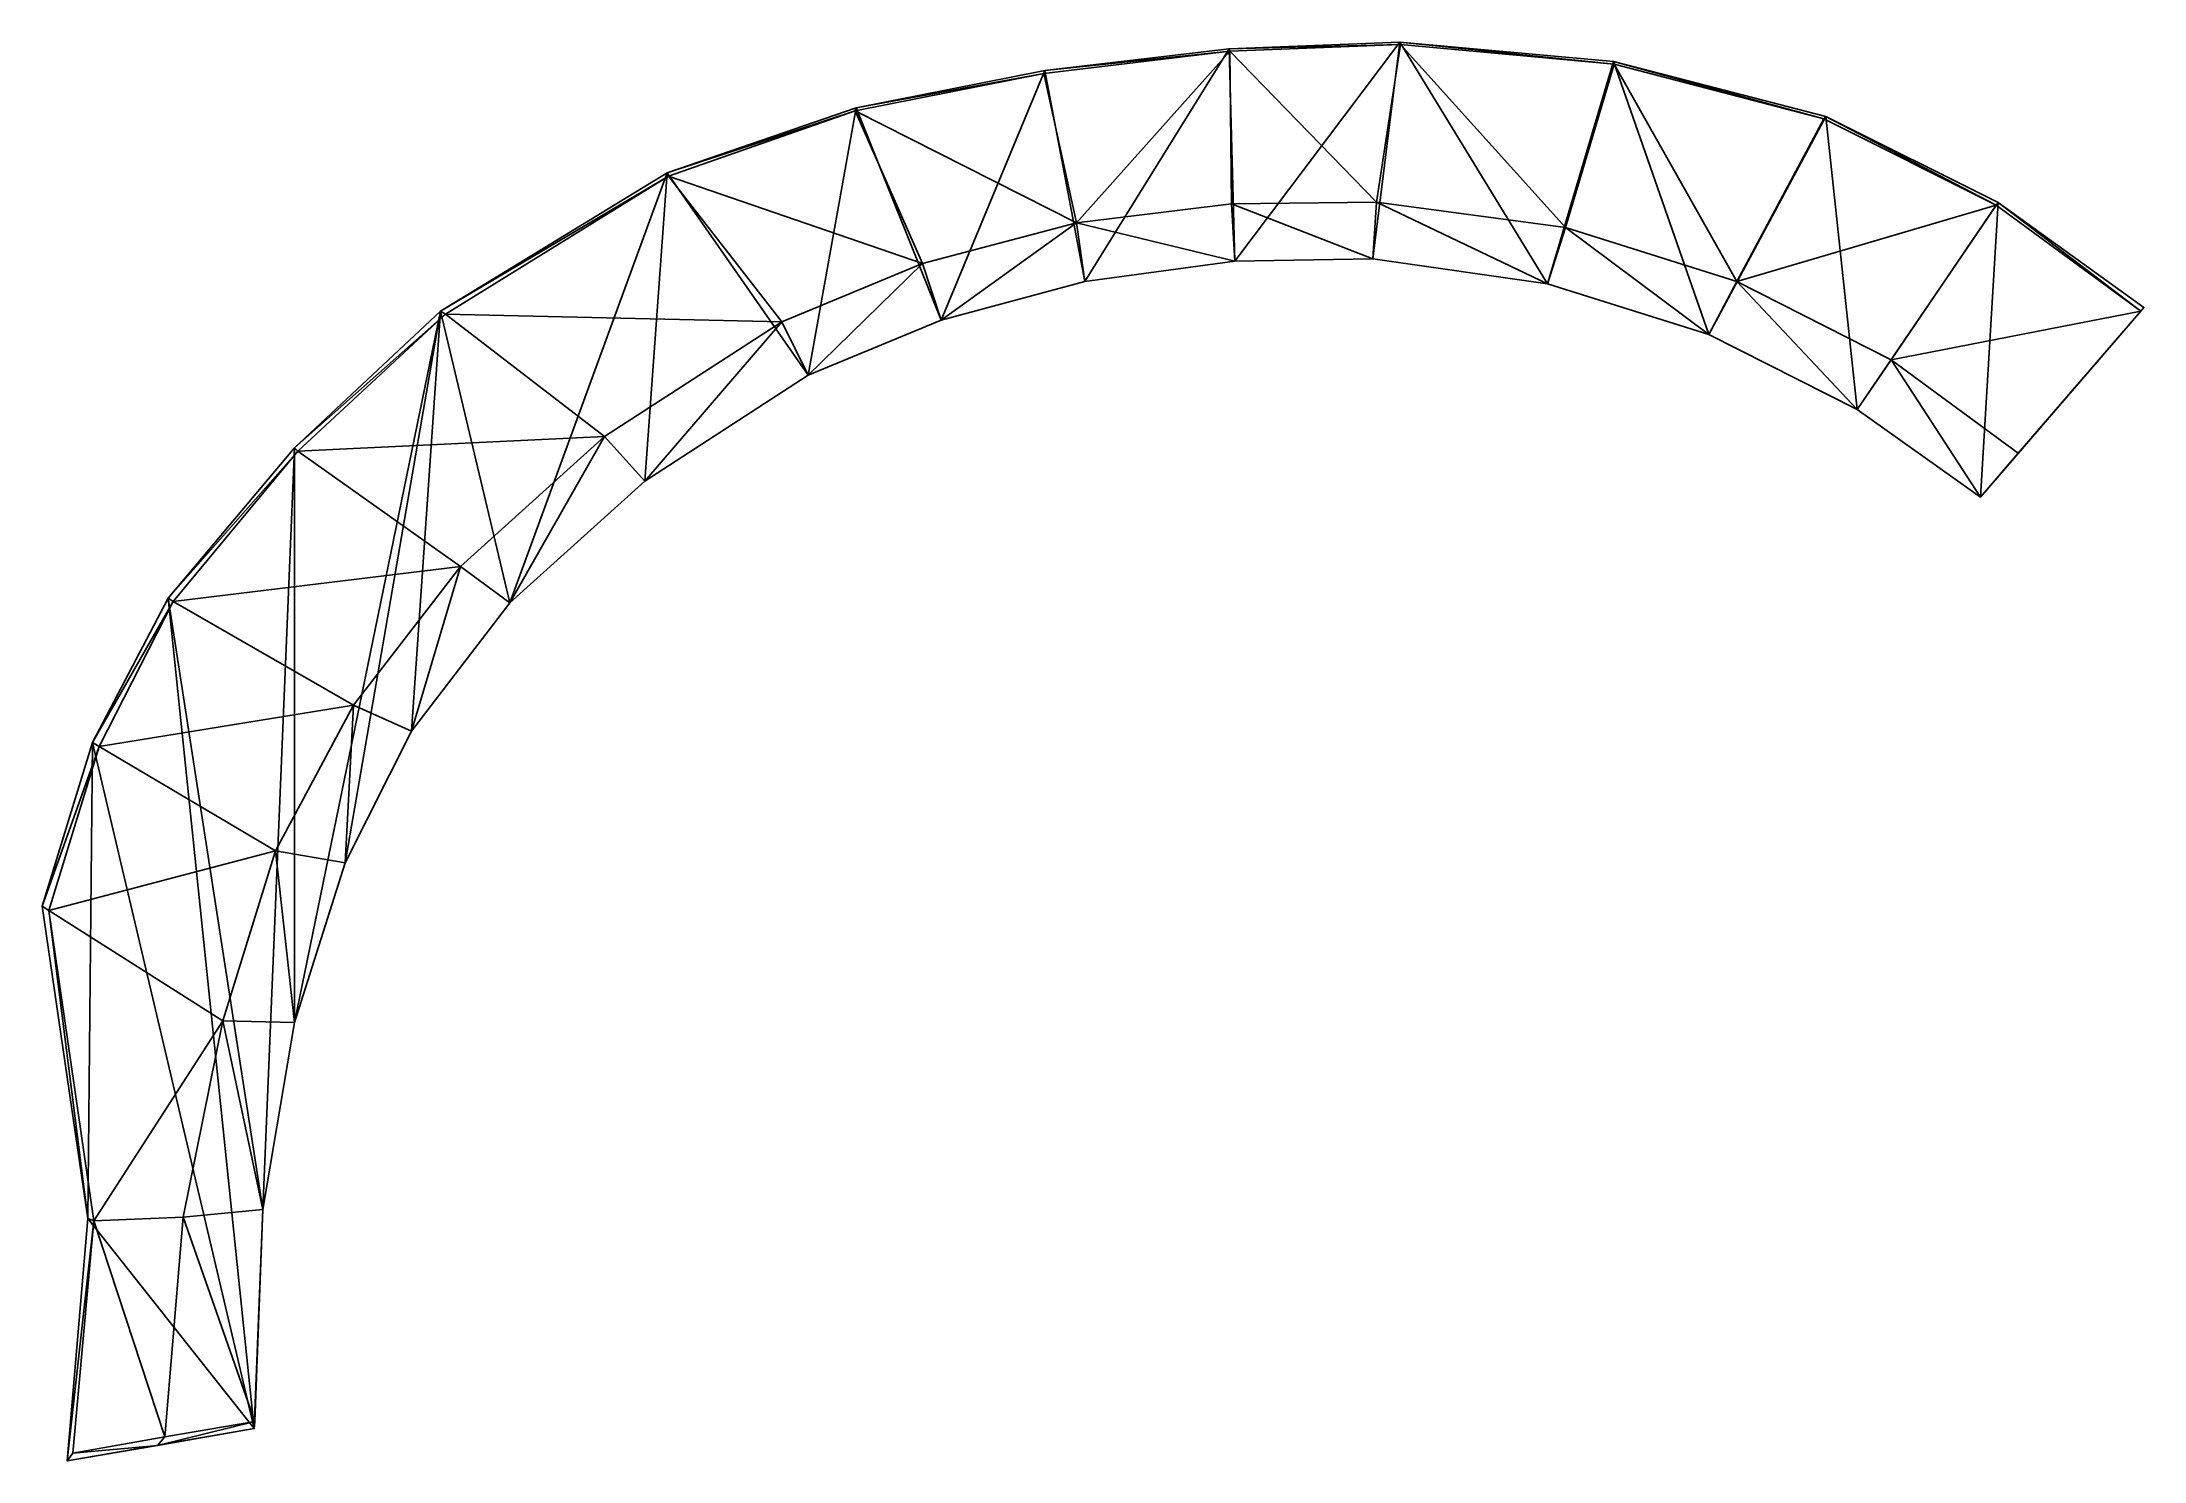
# Model space of a CAD drawing. Extents: x 24 to 812, y 686 to 1217.
import ezdxf

# ---------------------------------------------------------------- set-up
doc = ezdxf.new("R2010")
doc.units = 0
doc.layers.get('0').update_dxf_attribs({"color": 13, "linetype": 'CONTINUOUS'})

msp = doc.modelspace()

# ---------------------------------------------------------------- linework, layer by layer
for p, q in [((399.59, 1205.47, 28.59), (469.26, 1213.85, 24.71)), ((468.99, 1214.74, 20.54), (400.02, 1206.55, 25.24)), ((400.02, 1206.55, 25.24), (468.99, 1214.74, 10)), ((468.99, 1214.74, 10), (400.02, 1206.55, 10)), ((400.02, 1206.55, 25.24), (469.26, 1213.85, 24.71)), ((411.85, 1149.52, 105.87), (469.26, 1213.85, 24.71)), ((468.99, 1214.74, 10), (414.92, 1127.62, 10)), ((532.98, 1217.26, 17.53), (468.99, 1214.74, 20.54)), ((468.99, 1214.74, 20.54), (532.98, 1217.26, 10)), ((532.98, 1217.26, 10), (468.99, 1214.74, 10)), ((468.99, 1214.74, 20.54), (533.23, 1216.33, 21.76)), ((469.26, 1213.85, 24.71), (468.99, 1214.74, 20.54)), ((468.99, 1214.74, 20.54), (468.99, 1214.74, 10)), ((468.99, 1214.74, 10), (471.11, 1135.16, 10)), ((533.23, 1216.33, 21.76), (469.26, 1213.85, 24.71)), ((469.26, 1213.85, 24.71), (524.21, 1157.23, 103.81)), ((469.83, 1156.71, 104.44), (469.26, 1213.85, 24.71)), ((532.98, 1217.26, 10), (471.11, 1135.16, 10)), ((532.98, 1217.26, 10), (522.86, 1136, 10)), ((524.21, 1157.23, 103.81), (533.23, 1216.33, 21.76)), ((613.25, 1209.01, 18.03), (532.98, 1217.26, 17.53)), ((532.98, 1217.26, 17.53), (533.23, 1216.33, 21.76)), ((613.04, 1209.95, 14.13), (532.98, 1217.26, 17.53)), ((532.98, 1217.26, 17.53), (613.04, 1209.95, 10)), ((613.04, 1209.95, 10), (532.98, 1217.26, 10)), ((532.98, 1217.26, 10), (532.98, 1217.26, 17.53)), ((532.98, 1217.26, 10), (588.31, 1126.72, 10)), ((533.23, 1216.33, 21.76), (613.25, 1209.01, 18.03)), ((594.95, 1147.85, 101.61), (533.23, 1216.33, 21.76)), ((399.59, 1205.47, 28.59), (328.86, 1191.44, 35.83)), ((400.02, 1206.55, 25.24), (329.23, 1192.58, 32.51)), ((329.23, 1192.58, 32.51), (400.02, 1206.55, 10)), ((400.02, 1206.55, 10), (329.23, 1192.58, 10)), ((329.23, 1192.58, 32.51), (399.59, 1205.47, 28.59)), ((400.02, 1206.55, 10), (361.13, 1113.09, 10)), ((400.02, 1206.55, 25.24), (399.59, 1205.47, 28.59)), ((399.59, 1205.47, 28.59), (411.85, 1149.52, 105.87)), ((400.02, 1206.55, 10), (400.02, 1206.55, 25.24)), ((400.02, 1206.55, 10), (414.92, 1127.62, 10)), ((613.04, 1209.95, 10), (588.31, 1126.72, 10)), ((613.25, 1209.01, 18.03), (594.95, 1147.85, 101.61)), ((613.25, 1209.01, 18.03), (613.04, 1209.95, 14.13)), ((691.8, 1188.45, 16.98), (613.04, 1209.95, 14.13)), ((613.04, 1209.95, 14.13), (613.04, 1209.95, 10)), ((613.04, 1209.95, 14.13), (692.51, 1189.42, 10)), ((692.51, 1189.42, 10), (613.04, 1209.95, 10)), ((613.04, 1209.95, 14.13), (692.51, 1189.42, 13.49)), ((613.04, 1209.95, 10), (648.66, 1107.76, 10)), ((613.25, 1209.01, 18.03), (691.8, 1188.45, 16.98)), ((659.19, 1127.6, 98.69), (613.25, 1209.01, 18.03)), ((329.23, 1192.58, 32.51), (258.48, 1168.33, 37.03)), ((258.48, 1168.33, 10), (329.23, 1192.58, 10)), ((258.48, 1168.33, 37.03), (329.23, 1192.58, 10)), ((328.86, 1191.44, 35.83), (258.48, 1168.33, 37.03)), ((258.98, 1167.06, 40.19), (328.86, 1191.44, 35.83)), ((329.23, 1192.58, 10), (311.27, 1092.44, 10)), ((328.86, 1191.44, 35.83), (329.23, 1192.58, 32.51)), ((328.86, 1191.44, 35.83), (411.85, 1149.52, 105.87)), ((354.19, 1134.28, 107.64), (328.86, 1191.44, 35.83)), ((329.23, 1192.58, 10), (329.23, 1192.58, 32.51)), ((329.23, 1192.58, 10), (361.13, 1113.09, 10)), ((692.51, 1189.42, 10), (648.66, 1107.76, 10)), ((692.51, 1189.42, 13.49), (691.8, 1188.45, 16.98)), ((756.4, 1156.13, 15.04), (692.51, 1189.42, 13.49)), ((757.14, 1157.15, 11.47), (692.51, 1189.42, 13.49)), ((692.51, 1189.42, 13.49), (757.14, 1157.15, 10)), ((757.14, 1157.15, 10), (692.51, 1189.42, 10)), ((692.51, 1189.42, 10), (692.51, 1189.42, 13.49)), ((692.51, 1189.42, 10), (704.25, 1079.65, 10)), ((691.8, 1188.45, 16.98), (659.19, 1127.6, 98.69)), ((691.8, 1188.45, 16.98), (756.4, 1156.13, 15.04)), ((173.52, 1116.51, 46.97), (258.48, 1168.33, 10)), ((258.48, 1168.33, 10), (173.52, 1116.51, 10)), ((173.52, 1116.51, 46.97), (258.48, 1168.33, 37.03)), ((258.98, 1167.06, 40.19), (173.52, 1116.51, 46.97)), ((175.5, 1115.38, 50.75), (258.98, 1167.06, 40.19)), ((258.48, 1168.33, 10), (199.55, 1007.25, 10)), ((258.48, 1168.33, 10), (250.14, 1052.78, 10)), ((258.48, 1168.33, 37.03), (258.98, 1167.06, 40.19)), ((258.48, 1168.33, 37.03), (258.48, 1168.33, 10)), ((258.48, 1168.33, 10), (311.27, 1092.44, 10)), ((258.98, 1167.06, 40.19), (354.19, 1134.28, 107.64)), ((258.98, 1167.06, 40.19), (301.44, 1112.45, 109.27)), ((411.85, 1149.52, 105.87), (469.83, 1156.71, 104.44)), ((524.21, 1157.23, 103.81), (469.83, 1156.71, 104.44)), ((469.83, 1156.71, 104.44), (522.86, 1136, 103.07)), ((471.11, 1135.16, 103.91), (469.83, 1156.71, 104.44)), ((522.86, 1136, 103.07), (524.21, 1157.23, 103.81)), ((594.95, 1147.85, 101.61), (524.21, 1157.23, 103.81)), ((524.21, 1157.23, 103.81), (588.31, 1126.72, 101.47)), ((756.4, 1156.13, 15.04), (659.19, 1127.6, 98.69)), ((757.14, 1157.15, 10), (704.25, 1079.65, 10)), ((716.97, 1098.28, 95.61), (756.4, 1156.13, 15.04)), ((757.14, 1157.15, 10), (750.47, 1046.82, 10)), ((756.4, 1156.13, 15.04), (757.14, 1157.15, 11.47)), ((756.4, 1156.13, 15.04), (810.51, 1116.47, 13.19)), ((757.14, 1157.15, 11.47), (757.14, 1157.15, 10)), ((811.71, 1117.87, 10), (757.14, 1157.15, 11.47)), ((757.14, 1157.15, 11.47), (810.51, 1116.47, 13.19)), ((811.71, 1117.87, 10), (757.14, 1157.15, 10)), ((757.14, 1157.15, 10), (810.51, 1116.47, 10)), ((411.85, 1149.52, 105.87), (354.19, 1134.28, 107.64)), ((361.13, 1113.09, 106.94), (411.85, 1149.52, 105.87)), ((414.92, 1127.62, 105.65), (411.85, 1149.52, 105.87)), ((411.85, 1149.52, 105.87), (471.11, 1135.16, 103.91)), ((588.31, 1126.72, 101.47), (594.95, 1147.85, 101.61)), ((648.66, 1107.76, 99.03), (594.95, 1147.85, 101.61)), ((659.19, 1127.6, 98.69), (594.95, 1147.85, 101.61)), ((354.19, 1134.28, 107.64), (301.44, 1112.45, 109.27)), ((311.27, 1092.44, 108.31), (354.19, 1134.28, 107.64)), ((354.19, 1134.28, 107.64), (361.13, 1113.09, 106.94)), ((471.11, 1135.16, 103.91), (414.92, 1127.62, 10)), ((414.92, 1127.62, 10), (471.11, 1135.16, 10)), ((471.11, 1135.16, 103.91), (414.92, 1127.62, 105.65)), ((522.86, 1136, 103.07), (471.11, 1135.16, 10)), ((471.11, 1135.16, 10), (522.86, 1136, 10)), ((522.86, 1136, 103.07), (471.11, 1135.16, 103.91)), ((471.11, 1135.16, 103.91), (471.11, 1135.16, 10)), ((522.86, 1136, 10), (522.86, 1136, 103.07)), ((588.31, 1126.72, 101.47), (522.86, 1136, 10)), ((522.86, 1136, 10), (588.31, 1126.72, 10)), ((588.31, 1126.72, 101.47), (522.86, 1136, 103.07)), ((414.92, 1127.62, 105.65), (361.13, 1113.09, 10)), ((361.13, 1113.09, 10), (414.92, 1127.62, 10)), ((414.92, 1127.62, 105.65), (361.13, 1113.09, 106.94)), ((414.92, 1127.62, 10), (414.92, 1127.62, 105.65)), ((588.31, 1126.72, 101.47), (648.66, 1107.76, 99.03)), ((648.66, 1107.76, 99.03), (588.31, 1126.72, 10)), ((588.31, 1126.72, 10), (648.66, 1107.76, 10)), ((588.31, 1126.72, 101.47), (588.31, 1126.72, 10)), ((648.66, 1107.76, 99.03), (659.19, 1127.6, 98.69)), ((659.19, 1127.6, 98.69), (716.97, 1098.28, 95.61)), ((704.25, 1079.65, 97.09), (659.19, 1127.6, 98.69)), ((173.52, 1116.51, 46.97), (118.89, 1065.29, 51.85)), ((118.89, 1065.29, 10), (173.52, 1116.51, 10)), ((118.89, 1065.29, 51.85), (173.52, 1116.51, 10)), ((175.5, 1115.38, 50.75), (118.89, 1065.29, 51.85)), ((173.52, 1116.51, 10), (118.9, 850.02, 10)), ((120.08, 1063.96, 55.05), (175.5, 1115.38, 50.75)), ((173.52, 1116.51, 10), (137.8, 909.85, 10)), ((173.52, 1116.51, 10), (162.71, 959.18, 10)), ((173.52, 1116.51, 46.97), (175.5, 1115.38, 50.75)), ((173.52, 1116.51, 10), (173.52, 1116.51, 46.97)), ((173.52, 1116.51, 10), (199.55, 1007.25, 10)), ((301.44, 1112.45, 109.27), (175.5, 1115.38, 50.75)), ((175.5, 1115.38, 50.75), (234.98, 1069.56, 109.61)), ((234.98, 1069.56, 109.61), (301.44, 1112.45, 109.27)), ((250.14, 1052.78, 109.23), (301.44, 1112.45, 109.27)), ((301.44, 1112.45, 109.27), (311.27, 1092.44, 108.31)), ((311.27, 1092.44, 108.31), (361.13, 1113.09, 106.94)), ((361.13, 1113.09, 106.94), (311.27, 1092.44, 10)), ((311.27, 1092.44, 10), (361.13, 1113.09, 10)), ((361.13, 1113.09, 106.94), (361.13, 1113.09, 10)), ((810.51, 1116.47, 13.19), (716.97, 1098.28, 95.61)), ((750.47, 1046.82, 10), (810.51, 1116.47, 10)), ((810.51, 1116.47, 10), (764.61, 1063.22, 91.62)), ((810.51, 1116.47, 13.19), (764.61, 1063.22, 91.62)), ((810.51, 1116.47, 13.19), (811.71, 1117.87, 10)), ((811.71, 1117.87, 10), (810.51, 1116.47, 10)), ((810.51, 1116.47, 10), (810.51, 1116.47, 13.19)), ((648.66, 1107.76, 10), (648.66, 1107.76, 99.03)), ((704.25, 1079.65, 97.09), (648.66, 1107.76, 10)), ((648.66, 1107.76, 10), (704.25, 1079.65, 10)), ((704.25, 1079.65, 97.09), (648.66, 1107.76, 99.03)), ((716.97, 1098.28, 95.61), (704.25, 1079.65, 97.09)), ((750.47, 1046.82, 94.27), (716.97, 1098.28, 95.61)), ((764.61, 1063.22, 91.62), (716.97, 1098.28, 95.61)), ((311.27, 1092.44, 108.31), (250.14, 1052.78, 10)), ((250.14, 1052.78, 10), (311.27, 1092.44, 10)), ((311.27, 1092.44, 108.31), (250.14, 1052.78, 109.23)), ((311.27, 1092.44, 10), (311.27, 1092.44, 108.31)), ((750.47, 1046.82, 94.27), (704.25, 1079.65, 10)), ((704.25, 1079.65, 10), (750.47, 1046.82, 10)), ((750.47, 1046.82, 94.27), (704.25, 1079.65, 97.09)), ((704.25, 1079.65, 97.09), (704.25, 1079.65, 10)), ((118.89, 1065.29, 51.85), (71.59, 1008.96, 10)), ((71.59, 1008.96, 53.81), (118.89, 1065.29, 51.85)), ((118.89, 1065.29, 10), (71.59, 1008.96, 10)), ((120.08, 1063.96, 55.05), (71.59, 1008.96, 53.81)), ((73.4, 1007.65, 56.39), (120.08, 1063.96, 55.05)), ((118.89, 1065.29, 10), (107.06, 779.89, 10)), ((118.89, 1065.29, 51.85), (120.08, 1063.96, 55.05)), ((118.89, 1065.29, 51.85), (118.89, 1065.29, 10)), ((118.89, 1065.29, 10), (118.9, 850.02, 10)), ((234.98, 1069.56, 109.61), (120.08, 1063.96, 55.05)), ((120.08, 1063.96, 55.05), (181, 1020.75, 109.65)), ((181, 1020.75, 109.65), (234.98, 1069.56, 109.61)), ((199.55, 1007.25, 108.93), (234.98, 1069.56, 109.61)), ((234.98, 1069.56, 109.61), (250.14, 1052.78, 109.23)), ((750.47, 1046.82, 10), (764.61, 1063.22, 91.62)), ((764.61, 1063.22, 91.62), (750.47, 1046.82, 94.27)), ((250.14, 1052.78, 109.23), (199.55, 1007.25, 10)), ((199.55, 1007.25, 10), (250.14, 1052.78, 10)), ((250.14, 1052.78, 109.23), (199.55, 1007.25, 108.93)), ((250.14, 1052.78, 10), (250.14, 1052.78, 109.23)), ((750.47, 1046.82, 10), (750.47, 1046.82, 94.27)), ((181, 1020.75, 109.65), (73.4, 1007.65, 56.39)), ((140.93, 968.8, 107.94), (181, 1020.75, 109.65)), ((162.71, 959.18, 107.52), (181, 1020.75, 109.65)), ((181, 1020.75, 109.65), (199.55, 1007.25, 108.93)), ((71.59, 1008.96, 53.81), (43.2, 954.87, 54.83)), ((71.59, 1008.96, 53.81), (43.2, 954.87, 10)), ((71.59, 1008.96, 10), (43.2, 954.87, 10)), ((71.59, 1008.96, 53.81), (73.4, 1007.65, 56.39)), ((71.59, 1008.96, 10), (71.59, 1008.96, 53.81)), ((71.59, 1008.96, 10), (103.82, 697.85, 10)), ((71.59, 1008.96, 10), (107.06, 779.89, 10)), ((43.2, 954.87, 54.83), (73.4, 1007.65, 56.39)), ((73.4, 1007.65, 56.39), (45.73, 953.38, 58.08)), ((140.93, 968.8, 107.94), (73.4, 1007.65, 56.39)), ((162.71, 959.18, 107.52), (199.55, 1007.25, 108.93)), ((162.71, 959.18, 10), (199.55, 1007.25, 108.93)), ((162.71, 959.18, 10), (199.55, 1007.25, 10)), ((199.55, 1007.25, 108.93), (199.55, 1007.25, 10)), ((45.73, 953.38, 58.08), (140.93, 968.8, 107.94)), ((140.93, 968.8, 107.94), (111.8, 914.27, 104.14)), ((137.8, 909.85, 103.97), (140.93, 968.8, 107.94)), ((140.93, 968.8, 107.94), (162.71, 959.18, 107.52)), ((43.2, 954.87, 54.83), (24.3, 893.58, 53.02)), ((24.3, 893.58, 53.02), (43.2, 954.87, 10)), ((43.2, 954.87, 10), (24.3, 893.58, 10)), ((24.3, 893.58, 53.02), (45.73, 953.38, 58.08)), ((45.73, 953.38, 58.08), (26.79, 891.91, 56.28)), ((43.2, 954.87, 10), (41.5, 776.54, 10)), ((45.73, 953.38, 58.08), (43.2, 954.87, 54.83)), ((43.2, 954.87, 10), (43.2, 954.87, 54.83)), ((43.2, 954.87, 10), (103.82, 697.85, 10)), ((45.73, 953.38, 58.08), (111.8, 914.27, 104.14)), ((137.8, 909.85, 10), (162.71, 959.18, 107.52)), ((162.71, 959.18, 107.52), (137.8, 909.85, 103.97)), ((137.8, 909.85, 10), (162.71, 959.18, 10)), ((162.71, 959.18, 107.52), (162.71, 959.18, 10)), ((111.8, 914.27, 104.14), (26.79, 891.91, 56.28)), ((92.01, 850.58, 105.57), (111.8, 914.27, 104.14)), ((118.9, 850.02, 104.9), (111.8, 914.27, 104.14)), ((111.8, 914.27, 104.14), (137.8, 909.85, 103.97)), ((118.9, 850.02, 104.9), (137.8, 909.85, 103.97)), ((137.8, 909.85, 10), (118.9, 850.02, 10)), ((137.8, 909.85, 10), (118.9, 850.02, 104.9)), ((137.8, 909.85, 103.97), (137.8, 909.85, 10)), ((24.3, 893.58, 53.02), (41.5, 776.54, 39.19)), ((26.79, 891.91, 56.28), (24.3, 893.58, 53.02)), ((24.3, 893.58, 53.02), (41.5, 776.54, 10)), ((24.3, 893.58, 53.02), (24.3, 893.58, 10)), ((24.3, 893.58, 10), (41.5, 776.54, 10)), ((41.5, 776.54, 39.19), (26.79, 891.91, 56.28)), ((26.79, 891.91, 56.28), (92.01, 850.58, 105.57)), ((43.76, 775.66, 42.42), (26.79, 891.91, 56.28)), ((43.76, 775.66, 42.42), (92.01, 850.58, 105.57)), ((92.01, 850.58, 105.57), (77.17, 777.06, 96.58)), ((92.01, 850.58, 105.57), (118.9, 850.02, 104.9)), ((92.01, 850.58, 105.57), (107.06, 779.89, 95.21)), ((107.06, 779.89, 95.21), (118.9, 850.02, 104.9)), ((118.9, 850.02, 10), (107.06, 779.89, 95.21)), ((107.06, 779.89, 10), (118.9, 850.02, 10)), ((118.9, 850.02, 10), (118.9, 850.02, 104.9)), ((107.06, 779.89, 95.21), (77.17, 777.06, 96.58)), ((107.06, 779.89, 10), (103.82, 697.85, 10)), ((104.05, 700.49, 41.08), (107.06, 779.89, 95.21)), ((107.06, 779.89, 10), (104.05, 700.49, 41.08)), ((104.05, 700.49, 10), (107.06, 779.89, 10)), ((107.06, 779.89, 95.21), (107.06, 779.89, 10)), ((33.76, 685.75, 10), (41.5, 776.54, 10)), ((41.5, 776.54, 39.19), (33.76, 685.75, 10)), ((33.76, 685.75, 22.99), (41.5, 776.54, 39.19)), ((43.76, 775.66, 42.42), (33.76, 685.75, 22.99)), ((35.78, 688.72, 26.15), (43.76, 775.66, 42.42)), ((41.5, 776.54, 39.19), (43.76, 775.66, 42.42)), ((41.5, 776.54, 10), (41.5, 776.54, 39.19)), ((41.5, 776.54, 10), (103.82, 697.85, 10)), ((77.17, 777.06, 96.58), (43.76, 775.66, 42.42)), ((43.76, 775.66, 42.42), (70.34, 694.84, 40.4)), ((77.17, 777.06, 96.58), (70.34, 694.84, 40.4)), ((104.05, 700.49, 41.08), (77.17, 777.06, 96.58)), ((103.82, 697.85, 38.5), (33.76, 685.75, 10)), ((33.76, 685.75, 10), (103.82, 697.85, 10)), ((103.82, 697.85, 38.5), (33.76, 685.75, 22.99)), ((70.34, 694.84, 40.4), (35.78, 688.72, 26.15)), ((67.58, 691.59, 38.5), (104.05, 700.49, 41.08)), ((103.82, 697.85, 38.5), (67.58, 691.59, 38.5)), ((67.58, 691.59, 38.5), (70.34, 694.84, 40.4)), ((70.34, 694.84, 40.4), (104.05, 700.49, 41.08)), ((103.82, 697.85, 10), (104.05, 700.49, 41.08)), ((104.05, 700.49, 41.08), (103.82, 697.85, 38.5)), ((103.82, 697.85, 10), (104.05, 700.49, 10)), ((103.82, 697.85, 10), (103.82, 697.85, 38.5)), ((104.05, 700.49, 10), (104.05, 700.49, 41.08)), ((67.58, 691.59, 38.5), (33.76, 685.75, 22.99)), ((33.76, 685.75, 22.99), (35.78, 688.72, 26.15)), ((33.76, 685.75, 22.99), (33.76, 685.75, 10)), ((67.58, 691.59, 38.5), (35.78, 688.72, 26.15))]:
    msp.add_line(p, q)

# ---------------------------------------------------------------- meshes
mesh = msp.add_polyface()
corners = [(399.59, 1205.47, 28.59), (469.26, 1213.85, 24.71), (400.02, 1206.55, 25.24)]
mesh.append_faces([[corners[k] for k in face] for face in [(0, 1, 2)]])
mesh = msp.add_polyface()
corners = [(411.85, 1149.52, 105.87), (469.26, 1213.85, 24.71), (399.59, 1205.47, 28.59)]
mesh.append_faces([[corners[k] for k in face] for face in [(0, 1, 2)]])
mesh = msp.add_polyface()
corners = [(400.02, 1206.55, 25.24), (469.26, 1213.85, 24.71), (468.99, 1214.74, 20.54)]
mesh.append_faces([[corners[k] for k in face] for face in [(0, 1, 2)]])
mesh = msp.add_polyface()
corners = [(400.02, 1206.55, 25.24), (468.99, 1214.74, 10), (400.02, 1206.55, 10)]
mesh.append_faces([[corners[k] for k in face] for face in [(0, 1, 2)]])
mesh = msp.add_polyface()
corners = [(400.02, 1206.55, 25.24), (468.99, 1214.74, 20.54), (468.99, 1214.74, 10)]
mesh.append_faces([[corners[k] for k in face] for face in [(0, 1, 2)]])
mesh = msp.add_polyface()
corners = [(468.99, 1214.74, 10), (414.92, 1127.62, 10), (400.02, 1206.55, 10)]
mesh.append_faces([[corners[k] for k in face] for face in [(0, 1, 2)]])
mesh = msp.add_polyface()
corners = [(411.85, 1149.52, 105.87), (469.83, 1156.71, 104.44), (469.26, 1213.85, 24.71)]
mesh.append_faces([[corners[k] for k in face] for face in [(0, 1, 2)]])
mesh = msp.add_polyface()
corners = [(471.11, 1135.16, 10), (414.92, 1127.62, 10), (468.99, 1214.74, 10)]
mesh.append_faces([[corners[k] for k in face] for face in [(0, 1, 2)]])
mesh = msp.add_polyface()
corners = [(533.23, 1216.33, 21.76), (532.98, 1217.26, 17.53), (468.99, 1214.74, 20.54)]
mesh.append_faces([[corners[k] for k in face] for face in [(0, 1, 2)]])
mesh = msp.add_polyface()
corners = [(468.99, 1214.74, 20.54), (532.98, 1217.26, 10), (468.99, 1214.74, 10)]
mesh.append_faces([[corners[k] for k in face] for face in [(0, 1, 2)]])
mesh = msp.add_polyface()
corners = [(468.99, 1214.74, 20.54), (532.98, 1217.26, 17.53), (532.98, 1217.26, 10)]
mesh.append_faces([[corners[k] for k in face] for face in [(0, 1, 2)]])
mesh = msp.add_polyface()
corners = [(532.98, 1217.26, 10), (471.11, 1135.16, 10), (468.99, 1214.74, 10)]
mesh.append_faces([[corners[k] for k in face] for face in [(0, 1, 2)]])
mesh = msp.add_polyface()
corners = [(469.26, 1213.85, 24.71), (533.23, 1216.33, 21.76), (468.99, 1214.74, 20.54)]
mesh.append_faces([[corners[k] for k in face] for face in [(0, 1, 2)]])
mesh = msp.add_polyface()
corners = [(524.21, 1157.23, 103.81), (533.23, 1216.33, 21.76), (469.26, 1213.85, 24.71)]
mesh.append_faces([[corners[k] for k in face] for face in [(0, 1, 2)]])
mesh = msp.add_polyface()
corners = [(469.83, 1156.71, 104.44), (524.21, 1157.23, 103.81), (469.26, 1213.85, 24.71)]
mesh.append_faces([[corners[k] for k in face] for face in [(0, 1, 2)]])
mesh = msp.add_polyface()
corners = [(532.98, 1217.26, 10), (522.86, 1136, 10), (471.11, 1135.16, 10)]
mesh.append_faces([[corners[k] for k in face] for face in [(0, 1, 2)]])
mesh = msp.add_polyface()
corners = [(588.31, 1126.72, 10), (522.86, 1136, 10), (532.98, 1217.26, 10)]
mesh.append_faces([[corners[k] for k in face] for face in [(0, 1, 2)]])
mesh = msp.add_polyface()
corners = [(524.21, 1157.23, 103.81), (594.95, 1147.85, 101.61), (533.23, 1216.33, 21.76)]
mesh.append_faces([[corners[k] for k in face] for face in [(0, 1, 2)]])
mesh = msp.add_polyface()
corners = [(533.23, 1216.33, 21.76), (613.25, 1209.01, 18.03), (532.98, 1217.26, 17.53)]
mesh.append_faces([[corners[k] for k in face] for face in [(0, 1, 2)]])
mesh = msp.add_polyface()
corners = [(613.25, 1209.01, 18.03), (613.04, 1209.95, 14.13), (532.98, 1217.26, 17.53)]
mesh.append_faces([[corners[k] for k in face] for face in [(0, 1, 2)]])
mesh = msp.add_polyface()
corners = [(532.98, 1217.26, 17.53), (613.04, 1209.95, 10), (532.98, 1217.26, 10)]
mesh.append_faces([[corners[k] for k in face] for face in [(0, 1, 2)]])
mesh = msp.add_polyface()
corners = [(532.98, 1217.26, 17.53), (613.04, 1209.95, 14.13), (613.04, 1209.95, 10)]
mesh.append_faces([[corners[k] for k in face] for face in [(0, 1, 2)]])
mesh = msp.add_polyface()
corners = [(613.04, 1209.95, 10), (588.31, 1126.72, 10), (532.98, 1217.26, 10)]
mesh.append_faces([[corners[k] for k in face] for face in [(0, 1, 2)]])
mesh = msp.add_polyface()
corners = [(594.95, 1147.85, 101.61), (613.25, 1209.01, 18.03), (533.23, 1216.33, 21.76)]
mesh.append_faces([[corners[k] for k in face] for face in [(0, 1, 2)]])
mesh = msp.add_polyface()
corners = [(411.85, 1149.52, 105.87), (399.59, 1205.47, 28.59), (328.86, 1191.44, 35.83)]
mesh.append_faces([[corners[k] for k in face] for face in [(0, 1, 2)]])
mesh = msp.add_polyface()
corners = [(328.86, 1191.44, 35.83), (399.59, 1205.47, 28.59), (329.23, 1192.58, 32.51)]
mesh.append_faces([[corners[k] for k in face] for face in [(0, 1, 2)]])
mesh = msp.add_polyface()
corners = [(329.23, 1192.58, 32.51), (399.59, 1205.47, 28.59), (400.02, 1206.55, 25.24)]
mesh.append_faces([[corners[k] for k in face] for face in [(0, 1, 2)]])
mesh = msp.add_polyface()
corners = [(329.23, 1192.58, 32.51), (400.02, 1206.55, 10), (329.23, 1192.58, 10)]
mesh.append_faces([[corners[k] for k in face] for face in [(0, 1, 2)]])
mesh = msp.add_polyface()
corners = [(329.23, 1192.58, 32.51), (400.02, 1206.55, 25.24), (400.02, 1206.55, 10)]
mesh.append_faces([[corners[k] for k in face] for face in [(0, 1, 2)]])
mesh = msp.add_polyface()
corners = [(400.02, 1206.55, 10), (361.13, 1113.09, 10), (329.23, 1192.58, 10)]
mesh.append_faces([[corners[k] for k in face] for face in [(0, 1, 2)]])
mesh = msp.add_polyface()
corners = [(414.92, 1127.62, 10), (361.13, 1113.09, 10), (400.02, 1206.55, 10)]
mesh.append_faces([[corners[k] for k in face] for face in [(0, 1, 2)]])
mesh = msp.add_polyface()
corners = [(648.66, 1107.76, 10), (588.31, 1126.72, 10), (613.04, 1209.95, 10)]
mesh.append_faces([[corners[k] for k in face] for face in [(0, 1, 2)]])
mesh = msp.add_polyface()
corners = [(594.95, 1147.85, 101.61), (659.19, 1127.6, 98.69), (613.25, 1209.01, 18.03)]
mesh.append_faces([[corners[k] for k in face] for face in [(0, 1, 2)]])
mesh = msp.add_polyface()
corners = [(613.25, 1209.01, 18.03), (691.8, 1188.45, 16.98), (613.04, 1209.95, 14.13)]
mesh.append_faces([[corners[k] for k in face] for face in [(0, 1, 2)]])
mesh = msp.add_polyface()
corners = [(613.04, 1209.95, 14.13), (692.51, 1189.42, 10), (613.04, 1209.95, 10)]
mesh.append_faces([[corners[k] for k in face] for face in [(0, 1, 2)]])
mesh = msp.add_polyface()
corners = [(613.04, 1209.95, 14.13), (692.51, 1189.42, 13.49), (692.51, 1189.42, 10)]
mesh.append_faces([[corners[k] for k in face] for face in [(0, 1, 2)]])
mesh = msp.add_polyface()
corners = [(692.51, 1189.42, 10), (648.66, 1107.76, 10), (613.04, 1209.95, 10)]
mesh.append_faces([[corners[k] for k in face] for face in [(0, 1, 2)]])
mesh = msp.add_polyface()
corners = [(691.8, 1188.45, 16.98), (692.51, 1189.42, 13.49), (613.04, 1209.95, 14.13)]
mesh.append_faces([[corners[k] for k in face] for face in [(0, 1, 2)]])
mesh = msp.add_polyface()
corners = [(659.19, 1127.6, 98.69), (691.8, 1188.45, 16.98), (613.25, 1209.01, 18.03)]
mesh.append_faces([[corners[k] for k in face] for face in [(0, 1, 2)]])
mesh = msp.add_polyface()
corners = [(258.48, 1168.33, 37.03), (328.86, 1191.44, 35.83), (329.23, 1192.58, 32.51)]
mesh.append_faces([[corners[k] for k in face] for face in [(0, 1, 2)]])
mesh = msp.add_polyface()
corners = [(329.23, 1192.58, 10), (311.27, 1092.44, 10), (258.48, 1168.33, 10)]
mesh.append_faces([[corners[k] for k in face] for face in [(0, 1, 2)]])
mesh = msp.add_polyface()
corners = [(258.48, 1168.33, 37.03), (329.23, 1192.58, 10), (258.48, 1168.33, 10)]
mesh.append_faces([[corners[k] for k in face] for face in [(0, 1, 2)]])
mesh = msp.add_polyface()
corners = [(258.48, 1168.33, 37.03), (329.23, 1192.58, 32.51), (329.23, 1192.58, 10)]
mesh.append_faces([[corners[k] for k in face] for face in [(0, 1, 2)]])
mesh = msp.add_polyface()
corners = [(258.98, 1167.06, 40.19), (328.86, 1191.44, 35.83), (258.48, 1168.33, 37.03)]
mesh.append_faces([[corners[k] for k in face] for face in [(0, 1, 2)]])
mesh = msp.add_polyface()
corners = [(354.19, 1134.28, 107.64), (328.86, 1191.44, 35.83), (258.98, 1167.06, 40.19)]
mesh.append_faces([[corners[k] for k in face] for face in [(0, 1, 2)]])
mesh = msp.add_polyface()
corners = [(361.13, 1113.09, 10), (311.27, 1092.44, 10), (329.23, 1192.58, 10)]
mesh.append_faces([[corners[k] for k in face] for face in [(0, 1, 2)]])
mesh = msp.add_polyface()
corners = [(354.19, 1134.28, 107.64), (411.85, 1149.52, 105.87), (328.86, 1191.44, 35.83)]
mesh.append_faces([[corners[k] for k in face] for face in [(0, 1, 2)]])
mesh = msp.add_polyface()
corners = [(704.25, 1079.65, 10), (648.66, 1107.76, 10), (692.51, 1189.42, 10)]
mesh.append_faces([[corners[k] for k in face] for face in [(0, 1, 2)]])
mesh = msp.add_polyface()
corners = [(691.8, 1188.45, 16.98), (756.4, 1156.13, 15.04), (692.51, 1189.42, 13.49)]
mesh.append_faces([[corners[k] for k in face] for face in [(0, 1, 2)]])
mesh = msp.add_polyface()
corners = [(756.4, 1156.13, 15.04), (757.14, 1157.15, 11.47), (692.51, 1189.42, 13.49)]
mesh.append_faces([[corners[k] for k in face] for face in [(0, 1, 2)]])
mesh = msp.add_polyface()
corners = [(692.51, 1189.42, 13.49), (757.14, 1157.15, 10), (692.51, 1189.42, 10)]
mesh.append_faces([[corners[k] for k in face] for face in [(0, 1, 2)]])
mesh = msp.add_polyface()
corners = [(692.51, 1189.42, 13.49), (757.14, 1157.15, 11.47), (757.14, 1157.15, 10)]
mesh.append_faces([[corners[k] for k in face] for face in [(0, 1, 2)]])
mesh = msp.add_polyface()
corners = [(757.14, 1157.15, 10), (704.25, 1079.65, 10), (692.51, 1189.42, 10)]
mesh.append_faces([[corners[k] for k in face] for face in [(0, 1, 2)]])
mesh = msp.add_polyface()
corners = [(659.19, 1127.6, 98.69), (756.4, 1156.13, 15.04), (691.8, 1188.45, 16.98)]
mesh.append_faces([[corners[k] for k in face] for face in [(0, 1, 2)]])
mesh = msp.add_polyface()
corners = [(173.52, 1116.51, 46.97), (258.48, 1168.33, 10), (173.52, 1116.51, 10)]
mesh.append_faces([[corners[k] for k in face] for face in [(0, 1, 2)]])
mesh = msp.add_polyface()
corners = [(173.52, 1116.51, 46.97), (258.48, 1168.33, 37.03), (258.48, 1168.33, 10)]
mesh.append_faces([[corners[k] for k in face] for face in [(0, 1, 2)]])
mesh = msp.add_polyface()
corners = [(173.52, 1116.51, 46.97), (258.98, 1167.06, 40.19), (258.48, 1168.33, 37.03)]
mesh.append_faces([[corners[k] for k in face] for face in [(0, 1, 2)]])
mesh = msp.add_polyface()
corners = [(258.48, 1168.33, 10), (199.55, 1007.25, 10), (173.52, 1116.51, 10)]
mesh.append_faces([[corners[k] for k in face] for face in [(0, 1, 2)]])
mesh = msp.add_polyface()
corners = [(175.5, 1115.38, 50.75), (258.98, 1167.06, 40.19), (173.52, 1116.51, 46.97)]
mesh.append_faces([[corners[k] for k in face] for face in [(0, 1, 2)]])
mesh = msp.add_polyface()
corners = [(301.44, 1112.45, 109.27), (258.98, 1167.06, 40.19), (175.5, 1115.38, 50.75)]
mesh.append_faces([[corners[k] for k in face] for face in [(0, 1, 2)]])
mesh = msp.add_polyface()
corners = [(258.48, 1168.33, 10), (250.14, 1052.78, 10), (199.55, 1007.25, 10)]
mesh.append_faces([[corners[k] for k in face] for face in [(0, 1, 2)]])
mesh = msp.add_polyface()
corners = [(311.27, 1092.44, 10), (250.14, 1052.78, 10), (258.48, 1168.33, 10)]
mesh.append_faces([[corners[k] for k in face] for face in [(0, 1, 2)]])
mesh = msp.add_polyface()
corners = [(354.19, 1134.28, 107.64), (258.98, 1167.06, 40.19), (301.44, 1112.45, 109.27)]
mesh.append_faces([[corners[k] for k in face] for face in [(0, 1, 2)]])
mesh = msp.add_polyface()
corners = [(471.11, 1135.16, 103.91), (469.83, 1156.71, 104.44), (411.85, 1149.52, 105.87)]
mesh.append_faces([[corners[k] for k in face] for face in [(0, 1, 2)]])
mesh = msp.add_polyface()
corners = [(524.21, 1157.23, 103.81), (469.83, 1156.71, 104.44), (522.86, 1136, 103.07)]
mesh.append_faces([[corners[k] for k in face] for face in [(0, 1, 2)]])
mesh = msp.add_polyface()
corners = [(522.86, 1136, 103.07), (469.83, 1156.71, 104.44), (471.11, 1135.16, 103.91)]
mesh.append_faces([[corners[k] for k in face] for face in [(0, 1, 2)]])
mesh = msp.add_polyface()
corners = [(588.31, 1126.72, 101.47), (524.21, 1157.23, 103.81), (522.86, 1136, 103.07)]
mesh.append_faces([[corners[k] for k in face] for face in [(0, 1, 2)]])
mesh = msp.add_polyface()
corners = [(594.95, 1147.85, 101.61), (524.21, 1157.23, 103.81), (588.31, 1126.72, 101.47)]
mesh.append_faces([[corners[k] for k in face] for face in [(0, 1, 2)]])
mesh = msp.add_polyface()
corners = [(659.19, 1127.6, 98.69), (716.97, 1098.28, 95.61), (756.4, 1156.13, 15.04)]
mesh.append_faces([[corners[k] for k in face] for face in [(0, 1, 2)]])
mesh = msp.add_polyface()
corners = [(757.14, 1157.15, 10), (750.47, 1046.82, 10), (704.25, 1079.65, 10)]
mesh.append_faces([[corners[k] for k in face] for face in [(0, 1, 2)]])
mesh = msp.add_polyface()
corners = [(810.51, 1116.47, 13.19), (756.4, 1156.13, 15.04), (716.97, 1098.28, 95.61)]
mesh.append_faces([[corners[k] for k in face] for face in [(0, 1, 2)]])
mesh = msp.add_polyface()
corners = [(810.51, 1116.47, 10), (750.47, 1046.82, 10), (757.14, 1157.15, 10)]
mesh.append_faces([[corners[k] for k in face] for face in [(0, 1, 2)]])
mesh = msp.add_polyface()
corners = [(756.4, 1156.13, 15.04), (810.51, 1116.47, 13.19), (757.14, 1157.15, 11.47)]
mesh.append_faces([[corners[k] for k in face] for face in [(0, 1, 2)]])
mesh = msp.add_polyface()
corners = [(810.51, 1116.47, 13.19), (811.71, 1117.87, 10), (757.14, 1157.15, 11.47)]
mesh.append_faces([[corners[k] for k in face] for face in [(0, 1, 2)]])
mesh = msp.add_polyface()
corners = [(757.14, 1157.15, 11.47), (811.71, 1117.87, 10), (757.14, 1157.15, 10)]
mesh.append_faces([[corners[k] for k in face] for face in [(0, 1, 2)]])
mesh = msp.add_polyface()
corners = [(811.71, 1117.87, 10), (810.51, 1116.47, 10), (757.14, 1157.15, 10)]
mesh.append_faces([[corners[k] for k in face] for face in [(0, 1, 2)]])
mesh = msp.add_polyface()
corners = [(411.85, 1149.52, 105.87), (354.19, 1134.28, 107.64), (361.13, 1113.09, 106.94)]
mesh.append_faces([[corners[k] for k in face] for face in [(0, 1, 2)]])
mesh = msp.add_polyface()
corners = [(414.92, 1127.62, 105.65), (411.85, 1149.52, 105.87), (361.13, 1113.09, 106.94)]
mesh.append_faces([[corners[k] for k in face] for face in [(0, 1, 2)]])
mesh = msp.add_polyface()
corners = [(471.11, 1135.16, 103.91), (411.85, 1149.52, 105.87), (414.92, 1127.62, 105.65)]
mesh.append_faces([[corners[k] for k in face] for face in [(0, 1, 2)]])
mesh = msp.add_polyface()
corners = [(648.66, 1107.76, 99.03), (594.95, 1147.85, 101.61), (588.31, 1126.72, 101.47)]
mesh.append_faces([[corners[k] for k in face] for face in [(0, 1, 2)]])
mesh = msp.add_polyface()
corners = [(659.19, 1127.6, 98.69), (594.95, 1147.85, 101.61), (648.66, 1107.76, 99.03)]
mesh.append_faces([[corners[k] for k in face] for face in [(0, 1, 2)]])
mesh = msp.add_polyface()
corners = [(354.19, 1134.28, 107.64), (301.44, 1112.45, 109.27), (311.27, 1092.44, 108.31)]
mesh.append_faces([[corners[k] for k in face] for face in [(0, 1, 2)]])
mesh = msp.add_polyface()
corners = [(361.13, 1113.09, 106.94), (354.19, 1134.28, 107.64), (311.27, 1092.44, 108.31)]
mesh.append_faces([[corners[k] for k in face] for face in [(0, 1, 2)]])
mesh = msp.add_polyface()
corners = [(471.11, 1135.16, 103.91), (414.92, 1127.62, 10), (471.11, 1135.16, 10)]
mesh.append_faces([[corners[k] for k in face] for face in [(0, 1, 2)]])
mesh = msp.add_polyface()
corners = [(414.92, 1127.62, 105.65), (414.92, 1127.62, 10), (471.11, 1135.16, 103.91)]
mesh.append_faces([[corners[k] for k in face] for face in [(0, 1, 2)]])
mesh = msp.add_polyface()
corners = [(522.86, 1136, 103.07), (471.11, 1135.16, 10), (522.86, 1136, 10)]
mesh.append_faces([[corners[k] for k in face] for face in [(0, 1, 2)]])
mesh = msp.add_polyface()
corners = [(471.11, 1135.16, 103.91), (471.11, 1135.16, 10), (522.86, 1136, 103.07)]
mesh.append_faces([[corners[k] for k in face] for face in [(0, 1, 2)]])
mesh = msp.add_polyface()
corners = [(588.31, 1126.72, 101.47), (522.86, 1136, 10), (588.31, 1126.72, 10)]
mesh.append_faces([[corners[k] for k in face] for face in [(0, 1, 2)]])
mesh = msp.add_polyface()
corners = [(522.86, 1136, 103.07), (522.86, 1136, 10), (588.31, 1126.72, 101.47)]
mesh.append_faces([[corners[k] for k in face] for face in [(0, 1, 2)]])
mesh = msp.add_polyface()
corners = [(414.92, 1127.62, 105.65), (361.13, 1113.09, 10), (414.92, 1127.62, 10)]
mesh.append_faces([[corners[k] for k in face] for face in [(0, 1, 2)]])
mesh = msp.add_polyface()
corners = [(361.13, 1113.09, 106.94), (361.13, 1113.09, 10), (414.92, 1127.62, 105.65)]
mesh.append_faces([[corners[k] for k in face] for face in [(0, 1, 2)]])
mesh = msp.add_polyface()
corners = [(648.66, 1107.76, 99.03), (588.31, 1126.72, 10), (648.66, 1107.76, 10)]
mesh.append_faces([[corners[k] for k in face] for face in [(0, 1, 2)]])
mesh = msp.add_polyface()
corners = [(588.31, 1126.72, 101.47), (588.31, 1126.72, 10), (648.66, 1107.76, 99.03)]
mesh.append_faces([[corners[k] for k in face] for face in [(0, 1, 2)]])
mesh = msp.add_polyface()
corners = [(704.25, 1079.65, 97.09), (659.19, 1127.6, 98.69), (648.66, 1107.76, 99.03)]
mesh.append_faces([[corners[k] for k in face] for face in [(0, 1, 2)]])
mesh = msp.add_polyface()
corners = [(716.97, 1098.28, 95.61), (659.19, 1127.6, 98.69), (704.25, 1079.65, 97.09)]
mesh.append_faces([[corners[k] for k in face] for face in [(0, 1, 2)]])
mesh = msp.add_polyface()
corners = [(118.89, 1065.29, 51.85), (175.5, 1115.38, 50.75), (173.52, 1116.51, 46.97)]
mesh.append_faces([[corners[k] for k in face] for face in [(0, 1, 2)]])
mesh = msp.add_polyface()
corners = [(173.52, 1116.51, 10), (118.9, 850.02, 10), (118.89, 1065.29, 10)]
mesh.append_faces([[corners[k] for k in face] for face in [(0, 1, 2)]])
mesh = msp.add_polyface()
corners = [(118.89, 1065.29, 51.85), (173.52, 1116.51, 10), (118.89, 1065.29, 10)]
mesh.append_faces([[corners[k] for k in face] for face in [(0, 1, 2)]])
mesh = msp.add_polyface()
corners = [(118.89, 1065.29, 51.85), (173.52, 1116.51, 46.97), (173.52, 1116.51, 10)]
mesh.append_faces([[corners[k] for k in face] for face in [(0, 1, 2)]])
mesh = msp.add_polyface()
corners = [(120.08, 1063.96, 55.05), (175.5, 1115.38, 50.75), (118.89, 1065.29, 51.85)]
mesh.append_faces([[corners[k] for k in face] for face in [(0, 1, 2)]])
mesh = msp.add_polyface()
corners = [(173.52, 1116.51, 10), (137.8, 909.85, 10), (118.9, 850.02, 10)]
mesh.append_faces([[corners[k] for k in face] for face in [(0, 1, 2)]])
mesh = msp.add_polyface()
corners = [(234.98, 1069.56, 109.61), (175.5, 1115.38, 50.75), (120.08, 1063.96, 55.05)]
mesh.append_faces([[corners[k] for k in face] for face in [(0, 1, 2)]])
mesh = msp.add_polyface()
corners = [(173.52, 1116.51, 10), (162.71, 959.18, 10), (137.8, 909.85, 10)]
mesh.append_faces([[corners[k] for k in face] for face in [(0, 1, 2)]])
mesh = msp.add_polyface()
corners = [(199.55, 1007.25, 10), (162.71, 959.18, 10), (173.52, 1116.51, 10)]
mesh.append_faces([[corners[k] for k in face] for face in [(0, 1, 2)]])
mesh = msp.add_polyface()
corners = [(301.44, 1112.45, 109.27), (175.5, 1115.38, 50.75), (234.98, 1069.56, 109.61)]
mesh.append_faces([[corners[k] for k in face] for face in [(0, 1, 2)]])
mesh = msp.add_polyface()
corners = [(301.44, 1112.45, 109.27), (234.98, 1069.56, 109.61), (250.14, 1052.78, 109.23)]
mesh.append_faces([[corners[k] for k in face] for face in [(0, 1, 2)]])
mesh = msp.add_polyface()
corners = [(311.27, 1092.44, 108.31), (301.44, 1112.45, 109.27), (250.14, 1052.78, 109.23)]
mesh.append_faces([[corners[k] for k in face] for face in [(0, 1, 2)]])
mesh = msp.add_polyface()
corners = [(361.13, 1113.09, 106.94), (311.27, 1092.44, 10), (361.13, 1113.09, 10)]
mesh.append_faces([[corners[k] for k in face] for face in [(0, 1, 2)]])
mesh = msp.add_polyface()
corners = [(311.27, 1092.44, 108.31), (311.27, 1092.44, 10), (361.13, 1113.09, 106.94)]
mesh.append_faces([[corners[k] for k in face] for face in [(0, 1, 2)]])
mesh = msp.add_polyface()
corners = [(810.51, 1116.47, 13.19), (716.97, 1098.28, 95.61), (764.61, 1063.22, 91.62)]
mesh.append_faces([[corners[k] for k in face] for face in [(0, 1, 2)]])
mesh = msp.add_polyface()
corners = [(810.51, 1116.47, 10), (764.61, 1063.22, 91.62), (750.47, 1046.82, 10)]
mesh.append_faces([[corners[k] for k in face] for face in [(0, 1, 2)]])
mesh = msp.add_polyface()
corners = [(810.51, 1116.47, 10), (810.51, 1116.47, 13.19), (764.61, 1063.22, 91.62)]
mesh.append_faces([[corners[k] for k in face] for face in [(0, 1, 2)]])
mesh = msp.add_polyface()
corners = [(811.71, 1117.87, 10), (810.51, 1116.47, 13.19), (810.51, 1116.47, 10)]
mesh.append_faces([[corners[k] for k in face] for face in [(0, 1, 2)]])
mesh = msp.add_polyface()
corners = [(704.25, 1079.65, 97.09), (648.66, 1107.76, 10), (704.25, 1079.65, 10)]
mesh.append_faces([[corners[k] for k in face] for face in [(0, 1, 2)]])
mesh = msp.add_polyface()
corners = [(648.66, 1107.76, 99.03), (648.66, 1107.76, 10), (704.25, 1079.65, 97.09)]
mesh.append_faces([[corners[k] for k in face] for face in [(0, 1, 2)]])
mesh = msp.add_polyface()
corners = [(750.47, 1046.82, 94.27), (716.97, 1098.28, 95.61), (704.25, 1079.65, 97.09)]
mesh.append_faces([[corners[k] for k in face] for face in [(0, 1, 2)]])
mesh = msp.add_polyface()
corners = [(764.61, 1063.22, 91.62), (716.97, 1098.28, 95.61), (750.47, 1046.82, 94.27)]
mesh.append_faces([[corners[k] for k in face] for face in [(0, 1, 2)]])
mesh = msp.add_polyface()
corners = [(311.27, 1092.44, 108.31), (250.14, 1052.78, 10), (311.27, 1092.44, 10)]
mesh.append_faces([[corners[k] for k in face] for face in [(0, 1, 2)]])
mesh = msp.add_polyface()
corners = [(250.14, 1052.78, 109.23), (250.14, 1052.78, 10), (311.27, 1092.44, 108.31)]
mesh.append_faces([[corners[k] for k in face] for face in [(0, 1, 2)]])
mesh = msp.add_polyface()
corners = [(750.47, 1046.82, 94.27), (704.25, 1079.65, 10), (750.47, 1046.82, 10)]
mesh.append_faces([[corners[k] for k in face] for face in [(0, 1, 2)]])
mesh = msp.add_polyface()
corners = [(704.25, 1079.65, 97.09), (704.25, 1079.65, 10), (750.47, 1046.82, 94.27)]
mesh.append_faces([[corners[k] for k in face] for face in [(0, 1, 2)]])
mesh = msp.add_polyface()
corners = [(118.89, 1065.29, 51.85), (71.59, 1008.96, 10), (71.59, 1008.96, 53.81)]
mesh.append_faces([[corners[k] for k in face] for face in [(0, 1, 2)]])
mesh = msp.add_polyface()
corners = [(118.89, 1065.29, 51.85), (118.89, 1065.29, 10), (71.59, 1008.96, 10)]
mesh.append_faces([[corners[k] for k in face] for face in [(0, 1, 2)]])
mesh = msp.add_polyface()
corners = [(118.89, 1065.29, 51.85), (71.59, 1008.96, 53.81), (120.08, 1063.96, 55.05)]
mesh.append_faces([[corners[k] for k in face] for face in [(0, 1, 2)]])
mesh = msp.add_polyface()
corners = [(118.89, 1065.29, 10), (107.06, 779.89, 10), (71.59, 1008.96, 10)]
mesh.append_faces([[corners[k] for k in face] for face in [(0, 1, 2)]])
mesh = msp.add_polyface()
corners = [(120.08, 1063.96, 55.05), (71.59, 1008.96, 53.81), (73.4, 1007.65, 56.39)]
mesh.append_faces([[corners[k] for k in face] for face in [(0, 1, 2)]])
mesh = msp.add_polyface()
corners = [(181, 1020.75, 109.65), (120.08, 1063.96, 55.05), (73.4, 1007.65, 56.39)]
mesh.append_faces([[corners[k] for k in face] for face in [(0, 1, 2)]])
mesh = msp.add_polyface()
corners = [(118.9, 850.02, 10), (107.06, 779.89, 10), (118.89, 1065.29, 10)]
mesh.append_faces([[corners[k] for k in face] for face in [(0, 1, 2)]])
mesh = msp.add_polyface()
corners = [(234.98, 1069.56, 109.61), (120.08, 1063.96, 55.05), (181, 1020.75, 109.65)]
mesh.append_faces([[corners[k] for k in face] for face in [(0, 1, 2)]])
mesh = msp.add_polyface()
corners = [(234.98, 1069.56, 109.61), (181, 1020.75, 109.65), (199.55, 1007.25, 108.93)]
mesh.append_faces([[corners[k] for k in face] for face in [(0, 1, 2)]])
mesh = msp.add_polyface()
corners = [(250.14, 1052.78, 109.23), (234.98, 1069.56, 109.61), (199.55, 1007.25, 108.93)]
mesh.append_faces([[corners[k] for k in face] for face in [(0, 1, 2)]])
mesh = msp.add_polyface()
corners = [(764.61, 1063.22, 91.62), (750.47, 1046.82, 94.27), (750.47, 1046.82, 10)]
mesh.append_faces([[corners[k] for k in face] for face in [(0, 1, 2)]])
mesh = msp.add_polyface()
corners = [(250.14, 1052.78, 109.23), (199.55, 1007.25, 10), (250.14, 1052.78, 10)]
mesh.append_faces([[corners[k] for k in face] for face in [(0, 1, 2)]])
mesh = msp.add_polyface()
corners = [(250.14, 1052.78, 109.23), (199.55, 1007.25, 108.93), (199.55, 1007.25, 10)]
mesh.append_faces([[corners[k] for k in face] for face in [(0, 1, 2)]])
mesh = msp.add_polyface()
corners = [(181, 1020.75, 109.65), (73.4, 1007.65, 56.39), (140.93, 968.8, 107.94)]
mesh.append_faces([[corners[k] for k in face] for face in [(0, 1, 2)]])
mesh = msp.add_polyface()
corners = [(181, 1020.75, 109.65), (140.93, 968.8, 107.94), (162.71, 959.18, 107.52)]
mesh.append_faces([[corners[k] for k in face] for face in [(0, 1, 2)]])
mesh = msp.add_polyface()
corners = [(199.55, 1007.25, 108.93), (181, 1020.75, 109.65), (162.71, 959.18, 107.52)]
mesh.append_faces([[corners[k] for k in face] for face in [(0, 1, 2)]])
mesh = msp.add_polyface()
corners = [(71.59, 1008.96, 53.81), (43.2, 954.87, 54.83), (73.4, 1007.65, 56.39)]
mesh.append_faces([[corners[k] for k in face] for face in [(0, 1, 2)]])
mesh = msp.add_polyface()
corners = [(71.59, 1008.96, 53.81), (43.2, 954.87, 10), (43.2, 954.87, 54.83)]
mesh.append_faces([[corners[k] for k in face] for face in [(0, 1, 2)]])
mesh = msp.add_polyface()
corners = [(71.59, 1008.96, 10), (43.2, 954.87, 10), (71.59, 1008.96, 53.81)]
mesh.append_faces([[corners[k] for k in face] for face in [(0, 1, 2)]])
mesh = msp.add_polyface()
corners = [(103.82, 697.85, 10), (43.2, 954.87, 10), (71.59, 1008.96, 10)]
mesh.append_faces([[corners[k] for k in face] for face in [(0, 1, 2)]])
mesh = msp.add_polyface()
corners = [(107.06, 779.89, 10), (103.82, 697.85, 10), (71.59, 1008.96, 10)]
mesh.append_faces([[corners[k] for k in face] for face in [(0, 1, 2)]])
mesh = msp.add_polyface()
corners = [(73.4, 1007.65, 56.39), (43.2, 954.87, 54.83), (45.73, 953.38, 58.08)]
mesh.append_faces([[corners[k] for k in face] for face in [(0, 1, 2)]])
mesh = msp.add_polyface()
corners = [(140.93, 968.8, 107.94), (73.4, 1007.65, 56.39), (45.73, 953.38, 58.08)]
mesh.append_faces([[corners[k] for k in face] for face in [(0, 1, 2)]])
mesh = msp.add_polyface()
corners = [(199.55, 1007.25, 108.93), (162.71, 959.18, 107.52), (162.71, 959.18, 10)]
mesh.append_faces([[corners[k] for k in face] for face in [(0, 1, 2)]])
mesh = msp.add_polyface()
corners = [(199.55, 1007.25, 10), (199.55, 1007.25, 108.93), (162.71, 959.18, 10)]
mesh.append_faces([[corners[k] for k in face] for face in [(0, 1, 2)]])
mesh = msp.add_polyface()
corners = [(140.93, 968.8, 107.94), (45.73, 953.38, 58.08), (111.8, 914.27, 104.14)]
mesh.append_faces([[corners[k] for k in face] for face in [(0, 1, 2)]])
mesh = msp.add_polyface()
corners = [(140.93, 968.8, 107.94), (111.8, 914.27, 104.14), (137.8, 909.85, 103.97)]
mesh.append_faces([[corners[k] for k in face] for face in [(0, 1, 2)]])
mesh = msp.add_polyface()
corners = [(162.71, 959.18, 107.52), (140.93, 968.8, 107.94), (137.8, 909.85, 103.97)]
mesh.append_faces([[corners[k] for k in face] for face in [(0, 1, 2)]])
mesh = msp.add_polyface()
corners = [(43.2, 954.87, 54.83), (24.3, 893.58, 53.02), (45.73, 953.38, 58.08)]
mesh.append_faces([[corners[k] for k in face] for face in [(0, 1, 2)]])
mesh = msp.add_polyface()
corners = [(43.2, 954.87, 10), (24.3, 893.58, 10), (24.3, 893.58, 53.02)]
mesh.append_faces([[corners[k] for k in face] for face in [(0, 1, 2)]])
mesh = msp.add_polyface()
corners = [(43.2, 954.87, 10), (24.3, 893.58, 53.02), (43.2, 954.87, 54.83)]
mesh.append_faces([[corners[k] for k in face] for face in [(0, 1, 2)]])
mesh = msp.add_polyface()
corners = [(43.2, 954.87, 10), (41.5, 776.54, 10), (24.3, 893.58, 10)]
mesh.append_faces([[corners[k] for k in face] for face in [(0, 1, 2)]])
mesh = msp.add_polyface()
corners = [(45.73, 953.38, 58.08), (24.3, 893.58, 53.02), (26.79, 891.91, 56.28)]
mesh.append_faces([[corners[k] for k in face] for face in [(0, 1, 2)]])
mesh = msp.add_polyface()
corners = [(111.8, 914.27, 104.14), (45.73, 953.38, 58.08), (26.79, 891.91, 56.28)]
mesh.append_faces([[corners[k] for k in face] for face in [(0, 1, 2)]])
mesh = msp.add_polyface()
corners = [(103.82, 697.85, 10), (41.5, 776.54, 10), (43.2, 954.87, 10)]
mesh.append_faces([[corners[k] for k in face] for face in [(0, 1, 2)]])
mesh = msp.add_polyface()
corners = [(162.71, 959.18, 107.52), (137.8, 909.85, 103.97), (137.8, 909.85, 10)]
mesh.append_faces([[corners[k] for k in face] for face in [(0, 1, 2)]])
mesh = msp.add_polyface()
corners = [(162.71, 959.18, 10), (162.71, 959.18, 107.52), (137.8, 909.85, 10)]
mesh.append_faces([[corners[k] for k in face] for face in [(0, 1, 2)]])
mesh = msp.add_polyface()
corners = [(111.8, 914.27, 104.14), (26.79, 891.91, 56.28), (92.01, 850.58, 105.57)]
mesh.append_faces([[corners[k] for k in face] for face in [(0, 1, 2)]])
mesh = msp.add_polyface()
corners = [(118.9, 850.02, 104.9), (111.8, 914.27, 104.14), (92.01, 850.58, 105.57)]
mesh.append_faces([[corners[k] for k in face] for face in [(0, 1, 2)]])
mesh = msp.add_polyface()
corners = [(137.8, 909.85, 103.97), (111.8, 914.27, 104.14), (118.9, 850.02, 104.9)]
mesh.append_faces([[corners[k] for k in face] for face in [(0, 1, 2)]])
mesh = msp.add_polyface()
corners = [(137.8, 909.85, 10), (118.9, 850.02, 104.9), (118.9, 850.02, 10)]
mesh.append_faces([[corners[k] for k in face] for face in [(0, 1, 2)]])
mesh = msp.add_polyface()
corners = [(137.8, 909.85, 10), (137.8, 909.85, 103.97), (118.9, 850.02, 104.9)]
mesh.append_faces([[corners[k] for k in face] for face in [(0, 1, 2)]])
mesh = msp.add_polyface()
corners = [(24.3, 893.58, 53.02), (41.5, 776.54, 39.19), (26.79, 891.91, 56.28)]
mesh.append_faces([[corners[k] for k in face] for face in [(0, 1, 2)]])
mesh = msp.add_polyface()
corners = [(24.3, 893.58, 53.02), (41.5, 776.54, 10), (41.5, 776.54, 39.19)]
mesh.append_faces([[corners[k] for k in face] for face in [(0, 1, 2)]])
mesh = msp.add_polyface()
corners = [(24.3, 893.58, 53.02), (24.3, 893.58, 10), (41.5, 776.54, 10)]
mesh.append_faces([[corners[k] for k in face] for face in [(0, 1, 2)]])
mesh = msp.add_polyface()
corners = [(26.79, 891.91, 56.28), (41.5, 776.54, 39.19), (43.76, 775.66, 42.42)]
mesh.append_faces([[corners[k] for k in face] for face in [(0, 1, 2)]])
mesh = msp.add_polyface()
corners = [(92.01, 850.58, 105.57), (26.79, 891.91, 56.28), (43.76, 775.66, 42.42)]
mesh.append_faces([[corners[k] for k in face] for face in [(0, 1, 2)]])
mesh = msp.add_polyface()
corners = [(92.01, 850.58, 105.57), (43.76, 775.66, 42.42), (77.17, 777.06, 96.58)]
mesh.append_faces([[corners[k] for k in face] for face in [(0, 1, 2)]])
mesh = msp.add_polyface()
corners = [(107.06, 779.89, 95.21), (92.01, 850.58, 105.57), (77.17, 777.06, 96.58)]
mesh.append_faces([[corners[k] for k in face] for face in [(0, 1, 2)]])
mesh = msp.add_polyface()
corners = [(118.9, 850.02, 104.9), (92.01, 850.58, 105.57), (107.06, 779.89, 95.21)]
mesh.append_faces([[corners[k] for k in face] for face in [(0, 1, 2)]])
mesh = msp.add_polyface()
corners = [(118.9, 850.02, 10), (107.06, 779.89, 95.21), (107.06, 779.89, 10)]
mesh.append_faces([[corners[k] for k in face] for face in [(0, 1, 2)]])
mesh = msp.add_polyface()
corners = [(118.9, 850.02, 104.9), (107.06, 779.89, 95.21), (118.9, 850.02, 10)]
mesh.append_faces([[corners[k] for k in face] for face in [(0, 1, 2)]])
mesh = msp.add_polyface()
corners = [(107.06, 779.89, 95.21), (77.17, 777.06, 96.58), (104.05, 700.49, 41.08)]
mesh.append_faces([[corners[k] for k in face] for face in [(0, 1, 2)]])
mesh = msp.add_polyface()
corners = [(107.06, 779.89, 10), (104.05, 700.49, 10), (103.82, 697.85, 10)]
mesh.append_faces([[corners[k] for k in face] for face in [(0, 1, 2)]])
mesh = msp.add_polyface()
corners = [(107.06, 779.89, 10), (104.05, 700.49, 41.08), (104.05, 700.49, 10)]
mesh.append_faces([[corners[k] for k in face] for face in [(0, 1, 2)]])
mesh = msp.add_polyface()
corners = [(107.06, 779.89, 95.21), (104.05, 700.49, 41.08), (107.06, 779.89, 10)]
mesh.append_faces([[corners[k] for k in face] for face in [(0, 1, 2)]])
mesh = msp.add_polyface()
corners = [(103.82, 697.85, 10), (33.76, 685.75, 10), (41.5, 776.54, 10)]
mesh.append_faces([[corners[k] for k in face] for face in [(0, 1, 2)]])
mesh = msp.add_polyface()
corners = [(41.5, 776.54, 39.19), (33.76, 685.75, 10), (33.76, 685.75, 22.99)]
mesh.append_faces([[corners[k] for k in face] for face in [(0, 1, 2)]])
mesh = msp.add_polyface()
corners = [(41.5, 776.54, 10), (33.76, 685.75, 10), (41.5, 776.54, 39.19)]
mesh.append_faces([[corners[k] for k in face] for face in [(0, 1, 2)]])
mesh = msp.add_polyface()
corners = [(41.5, 776.54, 39.19), (33.76, 685.75, 22.99), (43.76, 775.66, 42.42)]
mesh.append_faces([[corners[k] for k in face] for face in [(0, 1, 2)]])
mesh = msp.add_polyface()
corners = [(43.76, 775.66, 42.42), (33.76, 685.75, 22.99), (35.78, 688.72, 26.15)]
mesh.append_faces([[corners[k] for k in face] for face in [(0, 1, 2)]])
mesh = msp.add_polyface()
corners = [(70.34, 694.84, 40.4), (43.76, 775.66, 42.42), (35.78, 688.72, 26.15)]
mesh.append_faces([[corners[k] for k in face] for face in [(0, 1, 2)]])
mesh = msp.add_polyface()
corners = [(77.17, 777.06, 96.58), (43.76, 775.66, 42.42), (70.34, 694.84, 40.4)]
mesh.append_faces([[corners[k] for k in face] for face in [(0, 1, 2)]])
mesh = msp.add_polyface()
corners = [(104.05, 700.49, 41.08), (77.17, 777.06, 96.58), (70.34, 694.84, 40.4)]
mesh.append_faces([[corners[k] for k in face] for face in [(0, 1, 2)]])
mesh = msp.add_polyface()
corners = [(103.82, 697.85, 38.5), (33.76, 685.75, 10), (103.82, 697.85, 10)]
mesh.append_faces([[corners[k] for k in face] for face in [(0, 1, 2)]])
mesh = msp.add_polyface()
corners = [(103.82, 697.85, 38.5), (33.76, 685.75, 22.99), (33.76, 685.75, 10)]
mesh.append_faces([[corners[k] for k in face] for face in [(0, 1, 2)]])
mesh = msp.add_polyface()
corners = [(67.58, 691.59, 38.5), (33.76, 685.75, 22.99), (103.82, 697.85, 38.5)]
mesh.append_faces([[corners[k] for k in face] for face in [(0, 1, 2)]])
mesh = msp.add_polyface()
corners = [(70.34, 694.84, 40.4), (35.78, 688.72, 26.15), (67.58, 691.59, 38.5)]
mesh.append_faces([[corners[k] for k in face] for face in [(0, 1, 2)]])
mesh = msp.add_polyface()
corners = [(104.05, 700.49, 41.08), (70.34, 694.84, 40.4), (67.58, 691.59, 38.5)]
mesh.append_faces([[corners[k] for k in face] for face in [(0, 1, 2)]])
mesh = msp.add_polyface()
corners = [(104.05, 700.49, 41.08), (67.58, 691.59, 38.5), (103.82, 697.85, 38.5)]
mesh.append_faces([[corners[k] for k in face] for face in [(0, 1, 2)]])
mesh = msp.add_polyface()
corners = [(104.05, 700.49, 41.08), (103.82, 697.85, 38.5), (103.82, 697.85, 10)]
mesh.append_faces([[corners[k] for k in face] for face in [(0, 1, 2)]])
mesh = msp.add_polyface()
corners = [(104.05, 700.49, 41.08), (103.82, 697.85, 10), (104.05, 700.49, 10)]
mesh.append_faces([[corners[k] for k in face] for face in [(0, 1, 2)]])
mesh = msp.add_polyface()
corners = [(67.58, 691.59, 38.5), (35.78, 688.72, 26.15), (33.76, 685.75, 22.99)]
mesh.append_faces([[corners[k] for k in face] for face in [(0, 1, 2)]])

doc.saveas('drawing.dxf')
